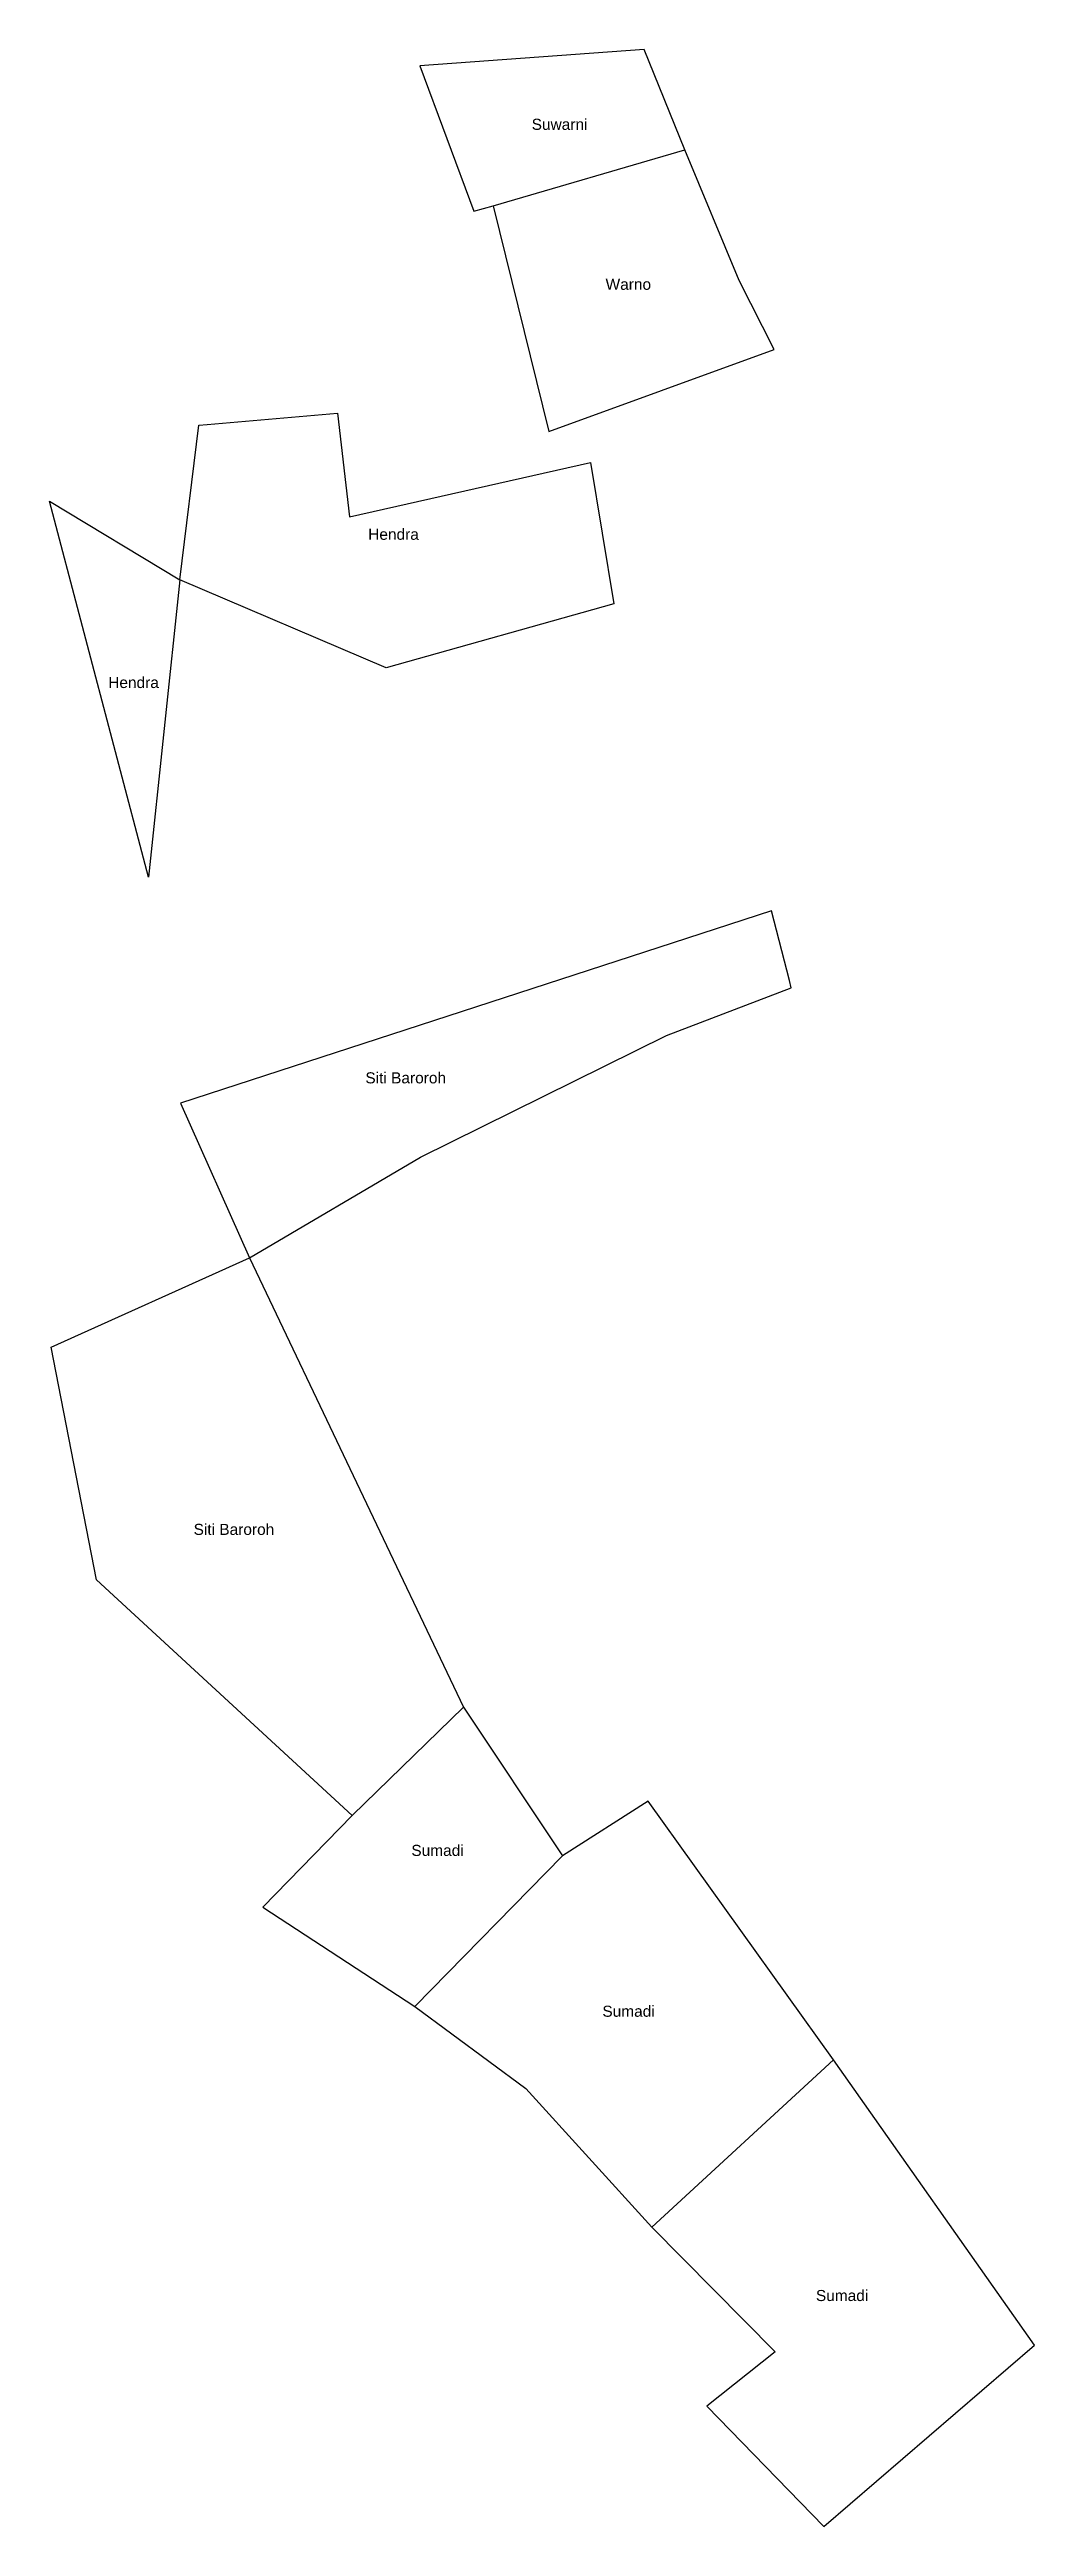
# Model space of a CAD drawing. Header units: inches. Extents: x 104547 to 109165, y 1064899 to 1067414.
# Drawn here: x 108432 to 108878, y 1064899 to 1066019 of the extents above; entities that cross this region are included whole.
import ezdxf
from ezdxf.enums import TextEntityAlignment as Align

# ---------------------------------------------------------------- set-up
doc = ezdxf.new("R2010")
doc.units = ezdxf.units.IN
doc.header["$MEASUREMENT"] = 0
for name, color, linetype in [('020100', 7, 'Continuous'), ('080201', 7, 'Continuous'), ('tn_nama', 7, 'Continuous')]:
    doc.layers.add(name, color=color, linetype=linetype)
doc.styles.get("Standard").update_dxf_attribs({"font": 'arial.ttf'})

msp = doc.modelspace()

# ---------------------------------------------------------------- texts
at = {"layer": '080201'}
for p in [(108663, 1065982.2), (108694.1, 1065909.9), (108587.8, 1065796.9), (108470, 1065729.9), (108593.1, 1065551.2), (108515.7, 1065347.1), (108607.5, 1065202), (108686.2, 1065131.1), (108796.9, 1065005.1)]:
    msp.add_text('-', height=1, dxfattribs=at).set_placement(p, align=Align.CENTER)
at = {"layer": 'tn_nama', "color": 5}
for s, p in [('Suwarni', (108662.7, 1065982.2)), ('Warno', (108693.8, 1065909.9)), ('Hendra', (108587.6, 1065796.9)), ('Hendra', (108470, 1065729.9)), ('Siti Baroroh', (108593.1, 1065551.2)), ('Siti Baroroh', (108515.4, 1065347.1)), ('Sumadi', (108607.5, 1065202)), ('Sumadi', (108693.9, 1065129.3)), ('Sumadi', (108790.5, 1065000.8))]:
    msp.add_text(s, height=5, dxfattribs=at).set_placement(p, align=Align.CENTER)

# ---------------------------------------------------------------- linework, layer by layer
at = {"layer": '020100', "color": 5}
for points, elevation in [([(108719.3, 1065973.1), (108701, 1066018.5), (108599.5, 1066011.2), (108623.9, 1065945.4), (108632.7, 1065947.8)], 48.3), ([(108632.7, 1065947.8), (108657.8, 1065845.9), (108759.8, 1065882.9), (108744, 1065914.1), (108719.3, 1065973.1)], 47), ([(108632.7, 1065947.8), (108719.3, 1065973.1)], 48.3)]:
    msp.add_lwpolyline(points, dxfattribs=dict(at, elevation=elevation))
for points in [[(108491, 1065778.8), (108499.5, 1065848.7), (108503.3, 1065849), (108562.3, 1065854.1), (108567.7, 1065807.3), (108676.7, 1065831.8), (108687.3, 1065767.9), (108584.2, 1065739.1)], [(108491, 1065778.8), (108476.7, 1065644.4), (108432, 1065814.4)], [(108522.5, 1065472.3), (108599.8, 1065517.9), (108711.1, 1065572.9), (108767.5, 1065594.4), (108766.7, 1065597.7), (108758.5, 1065629.2), (108491.2, 1065542.2)]]:
    msp.add_lwpolyline(points, close=True, dxfattribs=at)
for points in [[(108568.9, 1065220.2), (108453.2, 1065326.8), (108432.7, 1065431.9), (108522.5, 1065472.3)], [(108522.5, 1065472.3), (108619.2, 1065269.2)], [(108619.2, 1065269.2), (108568.9, 1065220.2)], [(108619.2, 1065269.2), (108664, 1065202)], [(108786.6, 1065109.9), (108702.7, 1065226.8), (108664, 1065202)], [(108568.9, 1065220.2), (108528.5, 1065178.9), (108597.3, 1065133.9)], [(108597.3, 1065133.9), (108664, 1065202)], [(108597.3, 1065133.9), (108647.5, 1065096.9), (108704.5, 1065034.2)], [(108704.5, 1065034.2), (108760.2, 1064977.9), (108729.3, 1064953.3), (108782.2, 1064898.9), (108877.5, 1064980.8), (108786.6, 1065109.9)], [(108704.5, 1065034.2), (108786.6, 1065109.9)]]:
    msp.add_lwpolyline(points, dxfattribs=at)

msp.set_redraw_order([(e.dxf.handle, doc.entitydb.next_handle()) for e in msp.query("TEXT MTEXT ATTDEF DIMENSION ARC_DIMENSION")])  # texts and dimensions are drawn at this point

doc.saveas('drawing.dxf')
